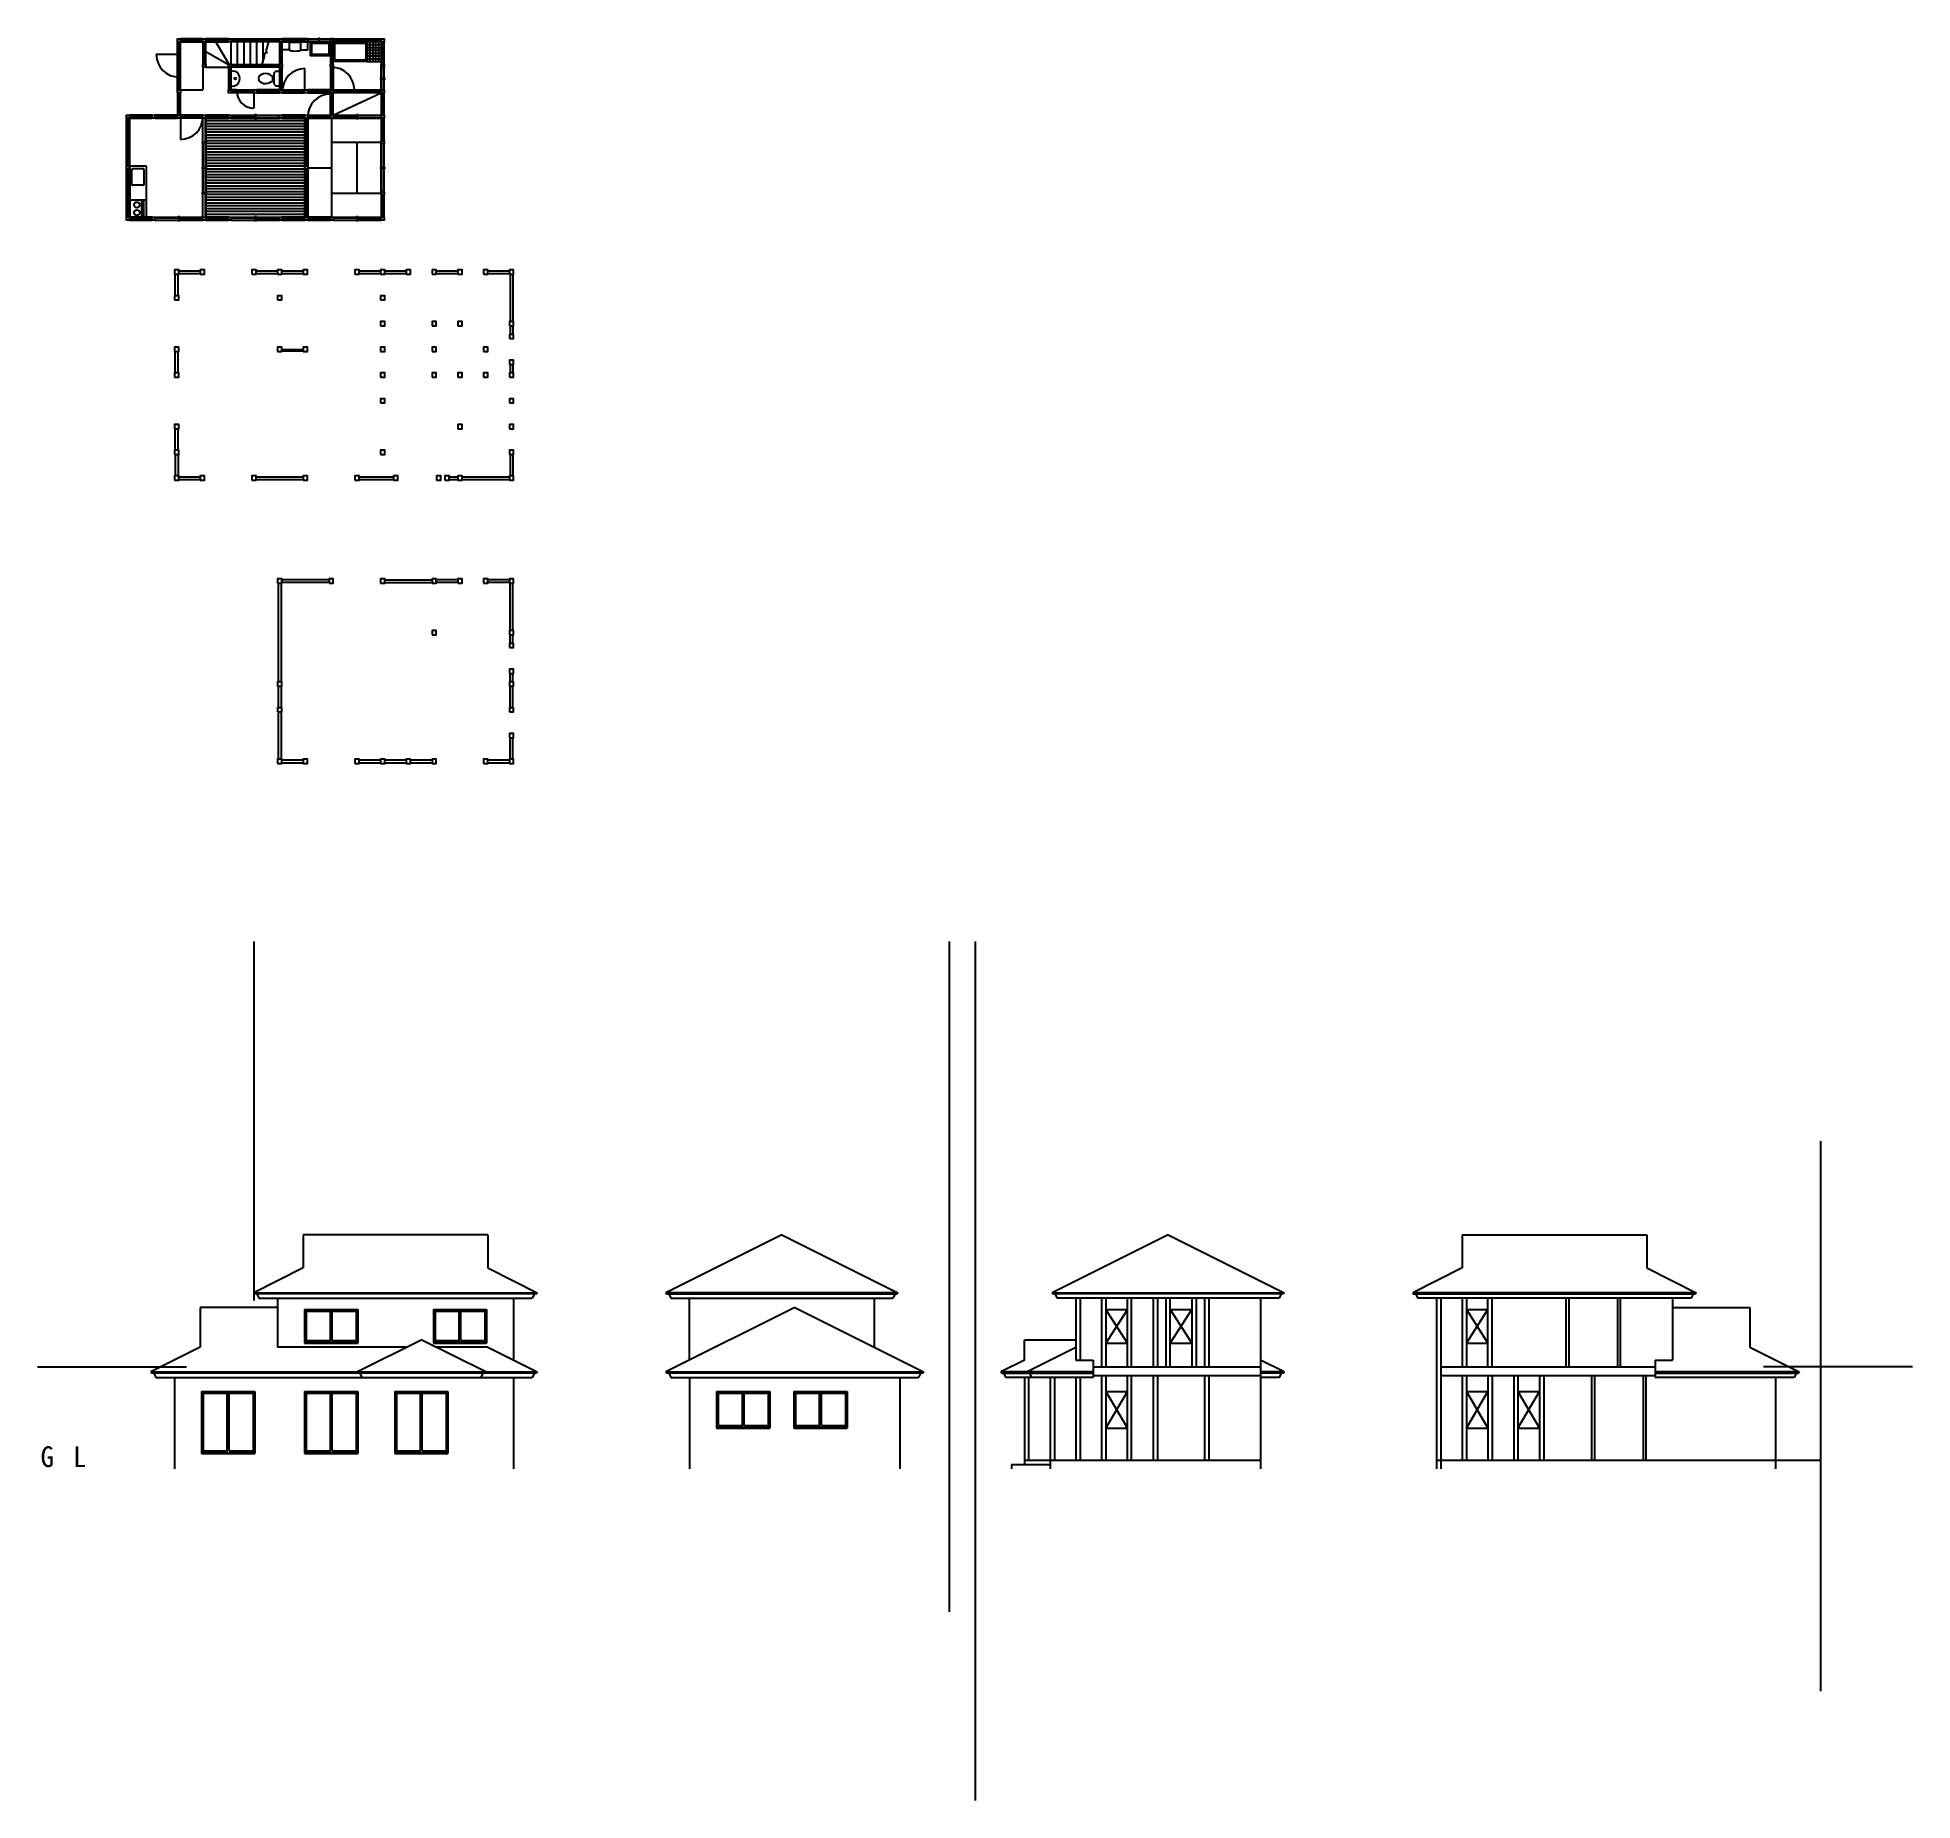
# Model space of a CAD drawing. Units: millimetres at full size, sheet at 1:100. Extents: x -17787 to 48469, y -51701 to 10600.
import ezdxf

# ---------------------------------------------------------------- set-up
doc = ezdxf.new("R2010")
doc.units = ezdxf.units.MM
doc.header["$LTSCALE"] = 100
for name, color, linetype in [('0-1_基準線', 7, 'Continuous'), ('0-2', 3, 'Continuous'), ('0-3_柱', 7, 'Continuous'), ('0-9_壁・窓', 4, 'Continuous'), ('0-A_屋根', 4, 'Continuous')]:
    doc.layers.add(name, color=color, linetype=linetype)
doc.styles.add('ＭＳ ゴシック', font='')
doc.styles.get('ＭＳ ゴシック').set_extended_font_data('MS Gothic')

msp = doc.modelspace()

# ---------------------------------------------------------------- texts
at = {"layer": '0-1_基準線', "color": 6, "insert": (-17678, -39930.4), "char_height": 733.1, "attachment_point": 7, "style": 'ＭＳ ゴシック'}
msp.add_mtext('\\T1.21;\\W0.95;G\\~L', dxfattribs=at)

# ---------------------------------------------------------------- linework, layer by layer
at = {"layer": '0-1_基準線', "color": 4}
for p, q in [((-12838.7, 10000), (-13588.7, 10000)), ((-12838.7, 8750), (-12838.7, 10450)), ((-12738.7, 8750), (-12738.7, 10450)), ((-11038.7, 9628.9), (-11838.7, 10090.7)), ((-11017.6, 9650), (-11479.5, 10450)), ((-10938.7, 9650), (-10938.7, 10450)), ((-10713.7, 9650), (-10713.7, 10450)), ((-10488.7, 9650), (-10488.7, 10450)), ((-10263.7, 9650), (-10263.7, 10450)), ((-10038.7, 9650), (-10038.7, 10450)), ((-9760.5, 9977.9), (-9853.6, 9650)), ((-9813.7, 9790.3), (-9813.7, 10450)), ((-9626.5, 10450), (-9719.6, 10122.2)), ((-8883.9, 10160), (-9138.7, 10160)), ((-8483.9, 10160), (-8483.9, 10440)), ((-8238.7, 10550), (-7438.7, 10550)), ((-8238.7, 10450), (-7438.7, 10450)), ((-8138.7, 10450), (-7438.7, 10450)), ((-7438.7, 10450), (-7438.7, 9950)), ((-7288.7, 10370), (-7288.7, 9830)), ((-7258.7, 10400), (-6218.7, 10400)), ((-6188.7, 10370), (-6188.7, 9830)), ((-6138.7, 10350), (-5638.7, 10350)), ((-6138.7, 10250), (-5638.7, 10250)), ((-6138.7, 10150), (-5638.7, 10150)), ((-6138.7, 10050), (-5638.7, 10050)), ((-6138.7, 9950), (-5638.7, 9950)), ((-6038.7, 10450), (-6038.7, 9750)), ((-5938.7, 10450), (-5938.7, 9750)), ((-5838.7, 10450), (-5838.7, 9750)), ((-5738.7, 10450), (-5738.7, 9750)), ((-11938.7, 9550), (-11938.7, 8750)), ((-11838.7, 9550), (-11038.7, 9550)), ((-9361.7, 9410), (-9238.7, 9410)), ((-9238.7, 9410), (-9238.7, 8890)), ((-8338.7, 8750), (-8338.7, 9500)), ((-7438.7, 9550), (-7438.7, 8750)), ((-7338.7, 9550), (-7338.7, 8750)), ((-6218.7, 9800), (-7258.7, 9800)), ((-6138.7, 9850), (-5638.7, 9850)), ((-6138.7, 9750), (-5638.7, 9750)), ((-5638.7, 8750), (-5638.7, 9550)), ((-5538.7, 8750), (-5538.7, 9550)), ((-12738.7, 8750), (-11938.7, 8750)), ((-10738.7, 8750), (-10138.7, 8750)), ((-10138.7, 8650), (-10738.7, 8650)), ((-10138.7, 8700), (-10138.7, 8100)), ((-9521.8, 9250), (-9478.7, 9250)), ((-9521.8, 9050), (-9478.7, 9050)), ((-9478.7, 9250), (-9478.7, 9050)), ((-9138.7, 8750), (-8338.7, 8750)), ((-9138.7, 8650), (-8338.7, 8650)), ((-7338.7, 8750), (-6588.7, 8750)), ((-7338.7, 7850), (-5638.7, 8650)), ((-7438.7, 7850), (-7438.7, 8600)), ((-11938.7, 7850), (-12738.7, 7850)), ((-11938.7, 7750), (-12738.7, 7750)), ((-12738.7, 7750), (-12738.7, 7000)), ((-11938.7, 4250), (-11938.7, 7750)), ((-11838.7, 7750), (-11838.7, 4250)), ((-8338.7, 7650), (-11838.7, 7650)), ((-8338.7, 7550), (-11838.7, 7550)), ((-8338.7, 7450), (-11838.7, 7450)), ((-8338.7, 7350), (-11838.7, 7350)), ((-10938.7, 7850), (-9238.7, 7850)), ((-10938.7, 7750), (-9238.7, 7750)), ((-8238.7, 7850), (-7438.7, 7850)), ((-8238.7, 7750), (-7438.7, 7750)), ((-7388.7, 4250), (-7388.7, 7750)), ((-7338.7, 7850), (-5638.7, 7850)), ((-7338.7, 7750), (-5638.7, 7750)), ((-8338.7, 7250), (-11838.7, 7250)), ((-8338.7, 7150), (-11838.7, 7150)), ((-8338.7, 7050), (-11838.7, 7050)), ((-8338.7, 6950), (-11838.7, 6950)), ((-8338.7, 6850), (-11838.7, 6850)), ((-8338.7, 6750), (-11838.7, 6750)), ((-8338.7, 6650), (-11838.7, 6650)), ((-7388.7, 6900), (-5638.7, 6900)), ((-6488.7, 5100), (-6488.7, 6900)), ((-5638.7, 5150), (-5638.7, 6850)), ((-5538.7, 5150), (-5538.7, 6850)), ((-13938.7, 6050), (-14538.7, 6050)), ((-14508.7, 4250), (-14508.7, 6050)), ((-13938.7, 4250), (-13938.7, 6050)), ((-8338.7, 6550), (-11838.7, 6550)), ((-8338.7, 6450), (-11838.7, 6450)), ((-8338.7, 6350), (-11838.7, 6350)), ((-8338.7, 6250), (-11838.7, 6250)), ((-8338.7, 6150), (-11838.7, 6150)), ((-8338.7, 6050), (-11838.7, 6050)), ((-8238.7, 6000), (-7388.7, 6000)), ((-14448.9, 5407.3), (-14448.9, 5928.9)), ((-14054.5, 5958.9), (-14418.9, 5958.9)), ((-14054.5, 5377.3), (-14418.9, 5377.3)), ((-14024.5, 5928.9), (-14024.5, 5407.3)), ((-8338.7, 5950), (-11838.7, 5950)), ((-8338.7, 5850), (-11838.7, 5850)), ((-8338.7, 5750), (-11838.7, 5750)), ((-8338.7, 5650), (-11838.7, 5650)), ((-8338.7, 5550), (-11838.7, 5550)), ((-8338.7, 5450), (-11838.7, 5450)), ((-8338.7, 5350), (-11838.7, 5350)), ((-13938.7, 4850), (-14508.7, 4850)), ((-14360.8, 4770.4), (-14318.4, 4728)), ((-14360.8, 4600.7), (-14318.4, 4643.1)), ((-14233.6, 4728), (-14191.1, 4770.4)), ((-14233.6, 4643.1), (-14191.1, 4600.7)), ((-14095.2, 4250), (-14095.2, 4850)), ((-14060.4, 4720), (-14060.4, 4654.1)), ((-14024.5, 4250), (-14024.5, 4850)), ((-8338.7, 5250), (-11838.7, 5250)), ((-8338.7, 5150), (-11838.7, 5150)), ((-8338.7, 5050), (-11838.7, 5050)), ((-8338.7, 4950), (-11838.7, 4950)), ((-8338.7, 4850), (-11838.7, 4850)), ((-8338.7, 4750), (-11838.7, 4750)), ((-8338.7, 4650), (-11838.7, 4650)), ((-7388.7, 5100), (-5638.7, 5100)), ((-14360.8, 4495.3), (-14318.4, 4452.9)), ((-14318.4, 4368), (-14360.8, 4325.6)), ((-14191.1, 4495.3), (-14233.6, 4452.9)), ((-14233.6, 4368), (-14191.1, 4325.6)), ((-14060.4, 4444.4), (-14060.4, 4384.4)), ((-13638.7, 4250), (-11938.7, 4250)), ((-13638.7, 4150), (-11938.7, 4150)), ((-8338.7, 4550), (-11838.7, 4550)), ((-8338.7, 4450), (-11838.7, 4450)), ((-8338.7, 4350), (-11838.7, 4350)), ((-10938.7, 4250), (-9238.7, 4250)), ((-10938.7, 4150), (-9238.7, 4150)), ((-7338.7, 4250), (-5638.7, 4250)), ((-7338.7, 4150), (-5638.7, 4150))]:
    msp.add_line(p, q, dxfattribs=at)
at = {"layer": '0-1_基準線'}
for p, q in [((-12838.7, 10550), (-12738.7, 10550)), ((-12738.7, 10550), (-12738.7, 10450)), ((-11938.7, 10550), (-12738.7, 10550)), ((-11938.7, 10525), (-12738.7, 10525)), ((-12738.7, 10475), (-11938.7, 10475)), ((-12738.7, 10450), (-11938.7, 10450)), ((-11938.7, 10450), (-11938.7, 9650)), ((-11838.7, 10450), (-11938.7, 10450)), ((-11913.7, 10450), (-11913.7, 9650)), ((-11863.7, 9650), (-11863.7, 10450)), ((-11038.7, 10550), (-11838.7, 10550)), ((-11038.7, 10525), (-11838.7, 10525)), ((-11838.7, 10475), (-11038.7, 10475)), ((-11838.7, 9650), (-11838.7, 10450)), ((-11838.7, 10450), (-11038.7, 10450)), ((-10938.7, 10550), (-9238.7, 10550)), ((-10938.7, 10525), (-9238.7, 10525)), ((-9238.7, 10475), (-10938.7, 10475)), ((-9238.7, 10450), (-10938.7, 10450)), ((-9795, 10039.6), (-9760.5, 9977.9)), ((-9238.7, 10450), (-9238.7, 9650)), ((-9213.7, 10450), (-9213.7, 9650)), ((-9163.7, 9650), (-9163.7, 10450)), ((-8338.7, 10550), (-9138.7, 10550)), ((-8338.7, 10525), (-9138.7, 10525)), ((-9138.7, 10475), (-8338.7, 10475)), ((-9138.7, 9650), (-9138.7, 10450)), ((-9138.7, 10450), (-8338.7, 10450)), ((-7838.7, 10600), (-7838.7, 10400)), ((-7438.7, 10450), (-7438.7, 9650)), ((-7413.7, 10450), (-7413.7, 9650)), ((-7363.7, 9650), (-7363.7, 10450)), ((-7338.7, 10550), (-5638.7, 10550)), ((-7338.7, 10525), (-5638.7, 10525)), ((-5638.7, 10475), (-7338.7, 10475)), ((-5638.7, 10450), (-7338.7, 10450)), ((-7338.7, 9650), (-7338.7, 10450)), ((-5638.7, 10450), (-5638.7, 9650)), ((-5613.7, 10450), (-5613.7, 9650)), ((-5563.7, 9650), (-5563.7, 10450)), ((-5538.7, 9650), (-5538.7, 10450)), ((-11038.7, 9550), (-11038.7, 8750)), ((-11013.7, 9550), (-11013.7, 8750)), ((-10963.7, 8750), (-10963.7, 9550)), ((-10938.7, 9650), (-9238.7, 9650)), ((-10938.7, 9625), (-9238.7, 9625)), ((-9238.7, 9575), (-10938.7, 9575)), ((-9238.7, 9550), (-10938.7, 9550)), ((-10938.7, 8750), (-10938.7, 9550)), ((-9238.7, 9550), (-9238.7, 8750)), ((-9213.7, 9550), (-9213.7, 8750)), ((-9163.7, 8750), (-9163.7, 9550)), ((-9138.7, 8750), (-9138.7, 9550)), ((-12838.7, 8750), (-12738.7, 8750)), ((-12838.7, 8650), (-12838.7, 7850)), ((-12813.7, 8650), (-12813.7, 7850)), ((-12763.7, 7850), (-12763.7, 8650)), ((-12738.7, 8750), (-12738.7, 8650)), ((-12738.7, 7850), (-12738.7, 8650)), ((-10768.7, 8725), (-10938.7, 8725)), ((-10768.7, 8675), (-10938.7, 8675)), ((-10768.7, 8650), (-10768.7, 8750)), ((-10738.7, 8650), (-10738.7, 8750)), ((-9238.7, 8750), (-10038.7, 8750)), ((-9238.7, 8725), (-10038.7, 8725)), ((-10038.7, 8675), (-9238.7, 8675)), ((-10038.7, 8650), (-9238.7, 8650)), ((-7438.7, 8750), (-8238.7, 8750)), ((-7438.7, 8725), (-8238.7, 8725)), ((-8238.7, 8675), (-7438.7, 8675)), ((-8238.7, 8650), (-7438.7, 8650)), ((-7438.7, 8650), (-7438.7, 7850)), ((-7413.7, 8650), (-7413.7, 7850)), ((-7363.7, 7850), (-7363.7, 8650)), ((-7338.7, 8750), (-5638.7, 8750)), ((-7338.7, 8725), (-5638.7, 8725)), ((-5638.7, 8675), (-7338.7, 8675)), ((-5638.7, 8650), (-7338.7, 8650)), ((-7338.7, 7850), (-7338.7, 8650)), ((-5688.7, 9150), (-5488.7, 9150)), ((-5638.7, 8650), (-5638.7, 7850)), ((-5613.7, 8650), (-5613.7, 7850)), ((-5563.7, 7850), (-5563.7, 8650)), ((-5538.7, 7850), (-5538.7, 8650)), ((-14638.7, 6050), (-14638.7, 7750)), ((-14613.7, 6050), (-14613.7, 7750)), ((-14563.7, 7750), (-14563.7, 6050)), ((-13738.7, 7850), (-14538.7, 7850)), ((-13738.7, 7825), (-14538.7, 7825)), ((-14538.7, 7775), (-13738.7, 7775)), ((-14538.7, 7750), (-13738.7, 7750)), ((-14538.7, 7750), (-14538.7, 6050)), ((-12838.7, 7850), (-13638.7, 7850)), ((-12838.7, 7825), (-13638.7, 7825)), ((-13638.7, 7775), (-12838.7, 7775)), ((-13638.7, 7750), (-12838.7, 7750)), ((-11038.7, 7850), (-11838.7, 7850)), ((-11038.7, 7825), (-11838.7, 7825)), ((-11838.7, 7775), (-11038.7, 7775)), ((-11838.7, 7750), (-11038.7, 7750)), ((-10088.7, 7900), (-10088.7, 7700)), ((-8338.7, 7850), (-9138.7, 7850)), ((-8338.7, 7825), (-9138.7, 7825)), ((-9138.7, 7775), (-8338.7, 7775)), ((-9138.7, 7750), (-8338.7, 7750)), ((-8338.7, 6050), (-8338.7, 7750)), ((-8313.7, 6050), (-8313.7, 7750)), ((-8263.7, 7750), (-8263.7, 6050)), ((-8238.7, 7750), (-8238.7, 6050)), ((-6488.7, 7900), (-6488.7, 7700)), ((-5638.7, 7750), (-5638.7, 6950)), ((-5613.7, 7750), (-5613.7, 6950)), ((-5563.7, 6950), (-5563.7, 7750)), ((-5538.7, 6950), (-5538.7, 7750)), ((-11988.7, 6900), (-11788.7, 6900)), ((-11988.7, 6000), (-11788.7, 6000)), ((-5688.7, 6000), (-5488.7, 6000)), ((-14638.7, 4250), (-14638.7, 5950)), ((-14613.7, 4250), (-14613.7, 5950)), ((-14563.7, 5950), (-14563.7, 4250)), ((-14538.7, 5950), (-14538.7, 4250)), ((-8338.7, 4250), (-8338.7, 5950)), ((-8313.7, 4250), (-8313.7, 5950)), ((-8263.7, 5950), (-8263.7, 4250)), ((-8238.7, 5950), (-8238.7, 4250)), ((-11988.7, 5100), (-11788.7, 5100)), ((-5638.7, 5050), (-5638.7, 4250)), ((-5613.7, 5050), (-5613.7, 4250)), ((-5563.7, 4250), (-5563.7, 5050)), ((-5538.7, 4250), (-5538.7, 5050)), ((-13738.7, 4250), (-14538.7, 4250)), ((-13738.7, 4225), (-14538.7, 4225)), ((-14538.7, 4175), (-13738.7, 4175)), ((-14538.7, 4150), (-13738.7, 4150)), ((-12788.7, 4300), (-12788.7, 4100)), ((-11038.7, 4250), (-11838.7, 4250)), ((-11038.7, 4225), (-11838.7, 4225)), ((-11838.7, 4175), (-11038.7, 4175)), ((-11838.7, 4150), (-11038.7, 4150)), ((-10088.7, 4300), (-10088.7, 4100)), ((-8338.7, 4250), (-9138.7, 4250)), ((-8338.7, 4225), (-9138.7, 4225)), ((-9138.7, 4175), (-8338.7, 4175)), ((-9138.7, 4150), (-8338.7, 4150)), ((-7438.7, 4250), (-8238.7, 4250)), ((-7438.7, 4225), (-8238.7, 4225)), ((-8238.7, 4175), (-7438.7, 4175)), ((-8238.7, 4150), (-7438.7, 4150)), ((-6488.7, 4300), (-6488.7, 4100))]:
    msp.add_line(p, q, dxfattribs=at)
at = {"layer": '0-1_基準線', "color": 2}
for p, q in [((-12788.7, 10050), (-12788.7, 10450)), ((-12788.7, 9200), (-12788.7, 10000)), ((-12788.7, 9200), (-12788.7, 10000)), ((-8238.7, 10525), (-7808.7, 10525)), ((-7868.7, 10475), (-7438.7, 10475)), ((-7388.7, 9550), (-7388.7, 8750)), ((-5563.7, 9120), (-5563.7, 9550)), ((-12788.7, 8750), (-12788.7, 9150)), ((-12788.7, 8750), (-12788.7, 9150)), ((-10138.7, 8700), (-10738.7, 8700)), ((-9138.7, 8700), (-8338.7, 8700)), ((-5613.7, 8750), (-5613.7, 9180)), ((-11938.7, 7800), (-12738.7, 7800)), ((-11863.7, 7750), (-11863.7, 6870)), ((-10938.7, 7825), (-10058.7, 7825)), ((-10118.7, 7775), (-9238.7, 7775)), ((-8238.7, 7800), (-7438.7, 7800)), ((-7338.7, 7825), (-6458.7, 7825)), ((-6518.7, 7775), (-5638.7, 7775)), ((-5563.7, 5970), (-5563.7, 6850)), ((-5613.7, 5150), (-5613.7, 6030)), ((-11863.7, 5130), (-11863.7, 4250)), ((-13638.7, 4225), (-12758.7, 4225)), ((-12818.7, 4175), (-11938.7, 4175)), ((-10938.7, 4225), (-10058.7, 4225)), ((-10118.7, 4175), (-9238.7, 4175)), ((-7338.7, 4225), (-6458.7, 4225)), ((-6518.7, 4175), (-5638.7, 4175))]:
    msp.add_line(p, q, dxfattribs=at)
at = {"layer": '0-1_基準線', "color": 3}
msp.add_line((-10938.7, 8897.6), (-10938.7, 9402.4), dxfattribs=at)
at = {"layer": '0-1_基準線'}
for points in [[(-12738.7, 10450), (-12838.7, 10450), (-12838.7, 10550)], [(-11938.7, 10450), (-11938.7, 10550), (-11838.7, 10550), (-11838.7, 10450)], [(-12738.7, 8650), (-12838.7, 8650), (-12838.7, 8750)], [(-10738.7, 8750), (-10768.7, 8750), (-10938.7, 8750)], [(-10738.7, 8650), (-10768.7, 8650), (-10938.7, 8650)]]:
    msp.add_lwpolyline(points, dxfattribs=at)
for points in [[(-12838.7, 10450), (-12838.7, 10550), (-12738.7, 10550), (-12738.7, 10450)], [(-12838.7, 10000), (-12738.7, 10000), (-12738.7, 10050), (-12838.7, 10050)], [(-11938.7, 10450), (-11938.7, 10550), (-11838.7, 10550), (-11838.7, 10450)], [(-11938.7, 10450), (-11938.7, 10550), (-11838.7, 10550), (-11838.7, 10450)], [(-11038.7, 10450), (-11038.7, 10550), (-10938.7, 10550), (-10938.7, 10450)], [(-11038.7, 10450), (-11038.7, 10550), (-10938.7, 10550), (-10938.7, 10450)], [(-9238.7, 10450), (-9238.7, 10550), (-9138.7, 10550), (-9138.7, 10450)], [(-9138.7, 10450), (-9238.7, 10450), (-9238.7, 10550), (-9138.7, 10550)], [(-9238.7, 10450), (-9238.7, 10550), (-9138.7, 10550), (-9138.7, 10450)], [(-8338.7, 10450), (-8338.7, 10550), (-8238.7, 10550), (-8238.7, 10450)], [(-8338.7, 10550), (-8338.7, 10450), (-8238.7, 10450), (-8238.7, 10550)], [(-7438.7, 10450), (-7438.7, 10550), (-7338.7, 10550), (-7338.7, 10450)], [(-7338.7, 10450), (-7438.7, 10450), (-7438.7, 10550), (-7338.7, 10550)], [(-7438.7, 10550), (-7438.7, 10450), (-7338.7, 10450), (-7338.7, 10550)], [(-5638.7, 10450), (-5638.7, 10550), (-5538.7, 10550), (-5538.7, 10450)], [(-5538.7, 10450), (-5638.7, 10450), (-5638.7, 10550), (-5538.7, 10550)], [(-11838.7, 9550), (-11938.7, 9550), (-11938.7, 9650), (-11838.7, 9650)], [(-11038.7, 9550), (-11038.7, 9650), (-10938.7, 9650), (-10938.7, 9550)], [(-10938.7, 9550), (-11038.7, 9550), (-11038.7, 9650), (-10938.7, 9650)], [(-9238.7, 9550), (-9238.7, 9650), (-9138.7, 9650), (-9138.7, 9550)], [(-9138.7, 9550), (-9238.7, 9550), (-9238.7, 9650), (-9138.7, 9650)], [(-9138.7, 9550), (-9238.7, 9550), (-9238.7, 9650), (-9138.7, 9650)], [(-7338.7, 9550), (-7438.7, 9550), (-7438.7, 9650), (-7338.7, 9650)], [(-7438.7, 9650), (-7338.7, 9650), (-7338.7, 9550), (-7438.7, 9550)], [(-5538.7, 9550), (-5638.7, 9550), (-5638.7, 9650), (-5538.7, 9650)], [(-5638.7, 9550), (-5538.7, 9550), (-5538.7, 9650), (-5638.7, 9650)], [(-12838.7, 9150), (-12738.7, 9150), (-12738.7, 9200), (-12838.7, 9200)], [(-12738.7, 8650), (-12838.7, 8650), (-12838.7, 8750), (-12738.7, 8750)], [(-10938.7, 8650), (-11038.7, 8650), (-11038.7, 8750), (-10938.7, 8750)], [(-10938.7, 8750), (-10938.7, 8650), (-11038.7, 8650), (-11038.7, 8750)], [(-10138.7, 8650), (-10138.7, 8750), (-10038.7, 8750), (-10038.7, 8650)], [(-10038.7, 8750), (-10038.7, 8650), (-10138.7, 8650), (-10138.7, 8750)], [(-9138.7, 8650), (-9238.7, 8650), (-9238.7, 8750), (-9138.7, 8750)], [(-9238.7, 8650), (-9238.7, 8750), (-9138.7, 8750), (-9138.7, 8650)], [(-9238.7, 8650), (-9238.7, 8750), (-9138.7, 8750), (-9138.7, 8650)], [(-8338.7, 8650), (-8338.7, 8750), (-8238.7, 8750), (-8238.7, 8650)], [(-8338.7, 8650), (-8338.7, 8750), (-8238.7, 8750), (-8238.7, 8650)], [(-7438.7, 8650), (-7438.7, 8750), (-7338.7, 8750), (-7338.7, 8650)], [(-7338.7, 8650), (-7438.7, 8650), (-7438.7, 8750), (-7338.7, 8750)], [(-7438.7, 8650), (-7438.7, 8750), (-7338.7, 8750), (-7338.7, 8650)], [(-7438.7, 8750), (-7338.7, 8750), (-7338.7, 8650), (-7438.7, 8650)], [(-5638.7, 8650), (-5638.7, 8750), (-5538.7, 8750), (-5538.7, 8650)], [(-5538.7, 8650), (-5638.7, 8650), (-5638.7, 8750), (-5538.7, 8750)], [(-5638.7, 8650), (-5538.7, 8650), (-5538.7, 8750), (-5638.7, 8750)], [(-14638.7, 7750), (-14638.7, 7850), (-14538.7, 7850), (-14538.7, 7750)], [(-14538.7, 7750), (-14638.7, 7750), (-14638.7, 7850), (-14538.7, 7850)], [(-13738.7, 7750), (-13738.7, 7850), (-13638.7, 7850), (-13638.7, 7750)], [(-13738.7, 7750), (-13738.7, 7850), (-13638.7, 7850), (-13638.7, 7750)], [(-12838.7, 7750), (-12838.7, 7850), (-12738.7, 7850), (-12738.7, 7750)], [(-12738.7, 7750), (-12838.7, 7750), (-12838.7, 7850), (-12738.7, 7850)], [(-12738.7, 7850), (-12738.7, 7750), (-12838.7, 7750), (-12838.7, 7850)], [(-11938.7, 7750), (-11938.7, 7850), (-11838.7, 7850), (-11838.7, 7750)], [(-11838.7, 7750), (-11938.7, 7750), (-11938.7, 7850), (-11838.7, 7850)], [(-11838.7, 7850), (-11838.7, 7750), (-11938.7, 7750), (-11938.7, 7850)], [(-11038.7, 7750), (-11038.7, 7850), (-10938.7, 7850), (-10938.7, 7750)], [(-11038.7, 7750), (-11038.7, 7850), (-10938.7, 7850), (-10938.7, 7750)], [(-9238.7, 7750), (-9238.7, 7850), (-9138.7, 7850), (-9138.7, 7750)], [(-9238.7, 7750), (-9238.7, 7850), (-9138.7, 7850), (-9138.7, 7750)], [(-8238.7, 7750), (-8338.7, 7750), (-8338.7, 7850), (-8238.7, 7850)], [(-8338.7, 7750), (-8338.7, 7850), (-8238.7, 7850), (-8238.7, 7750)], [(-8338.7, 7750), (-8338.7, 7850), (-8238.7, 7850), (-8238.7, 7750)], [(-7338.7, 7750), (-7438.7, 7750), (-7438.7, 7850), (-7338.7, 7850)], [(-7438.7, 7750), (-7438.7, 7850), (-7338.7, 7850), (-7338.7, 7750)], [(-7438.7, 7750), (-7438.7, 7850), (-7338.7, 7850), (-7338.7, 7750)], [(-5538.7, 7750), (-5638.7, 7750), (-5638.7, 7850), (-5538.7, 7850)], [(-5538.7, 7750), (-5638.7, 7750), (-5638.7, 7850), (-5538.7, 7850)], [(-5638.7, 7750), (-5638.7, 7850), (-5538.7, 7850), (-5538.7, 7750)], [(-5538.7, 6850), (-5638.7, 6850), (-5638.7, 6950), (-5538.7, 6950)], [(-5538.7, 6850), (-5638.7, 6850), (-5638.7, 6950), (-5538.7, 6950)], [(-14538.7, 5950), (-14638.7, 5950), (-14638.7, 6050), (-14538.7, 6050)], [(-14538.7, 5950), (-14638.7, 5950), (-14638.7, 6050), (-14538.7, 6050)], [(-8238.7, 5950), (-8338.7, 5950), (-8338.7, 6050), (-8238.7, 6050)], [(-8238.7, 5950), (-8338.7, 5950), (-8338.7, 6050), (-8238.7, 6050)], [(-5538.7, 5050), (-5638.7, 5050), (-5638.7, 5150), (-5538.7, 5150)], [(-5538.7, 5050), (-5638.7, 5050), (-5638.7, 5150), (-5538.7, 5150)], [(-14638.7, 4150), (-14638.7, 4250), (-14538.7, 4250), (-14538.7, 4150)], [(-14538.7, 4150), (-14638.7, 4150), (-14638.7, 4250), (-14538.7, 4250)], [(-13738.7, 4150), (-13738.7, 4250), (-13638.7, 4250), (-13638.7, 4150)], [(-13738.7, 4150), (-13738.7, 4250), (-13638.7, 4250), (-13638.7, 4150)], [(-11938.7, 4150), (-11938.7, 4250), (-11838.7, 4250), (-11838.7, 4150)], [(-11938.7, 4150), (-11938.7, 4250), (-11838.7, 4250), (-11838.7, 4150)], [(-11838.7, 4150), (-11938.7, 4150), (-11938.7, 4250), (-11838.7, 4250)], [(-11038.7, 4150), (-11038.7, 4250), (-10938.7, 4250), (-10938.7, 4150)], [(-11038.7, 4150), (-11038.7, 4250), (-10938.7, 4250), (-10938.7, 4150)], [(-9238.7, 4150), (-9238.7, 4250), (-9138.7, 4250), (-9138.7, 4150)], [(-9238.7, 4150), (-9238.7, 4250), (-9138.7, 4250), (-9138.7, 4150)], [(-8238.7, 4150), (-8338.7, 4150), (-8338.7, 4250), (-8238.7, 4250)], [(-8338.7, 4150), (-8338.7, 4250), (-8238.7, 4250), (-8238.7, 4150)], [(-8338.7, 4150), (-8338.7, 4250), (-8238.7, 4250), (-8238.7, 4150)], [(-7438.7, 4150), (-7438.7, 4250), (-7338.7, 4250), (-7338.7, 4150)], [(-7438.7, 4150), (-7438.7, 4250), (-7338.7, 4250), (-7338.7, 4150)], [(-5538.7, 4150), (-5638.7, 4150), (-5638.7, 4250), (-5538.7, 4250)], [(-5638.7, 4150), (-5638.7, 4250), (-5538.7, 4250), (-5538.7, 4150)]]:
    msp.add_lwpolyline(points, close=True, dxfattribs=at)
at = {"layer": '0-1_基準線', "color": 4}
for points in [[(-9719.6, 10122.2), (-9685.1, 10060.4), (-9795, 10039.6)], [(-8883.9, 10160), (-8883.9, 10440), (-8483.9, 10440)], [(-8483.9, 10160), (-8236.5, 10160), (-8236.5, 10450)], [(-7438.7, 9950), (-8138.7, 9950), (-8138.7, 10450)], [(-9361.7, 9410), (-9431.7, 9340), (-9431.7, 8960)], [(-9431.7, 8960), (-9361.7, 8890), (-9238.7, 8890)], [(-13938.7, 4250), (-14538.7, 4250), (-14538.7, 6050)]]:
    msp.add_lwpolyline(points, dxfattribs=at)
for points in [[(-8088.7, 10400), (-7488.7, 10400), (-7488.7, 10000), (-8088.7, 10000)], [(-7338.7, 9750), (-7338.7, 10450), (-6138.7, 10450), (-6138.7, 9750)]]:
    msp.add_lwpolyline(points, close=True, dxfattribs=at)
at = {"layer": '0-1_基準線', "color": 2}
msp.add_lwpolyline([(-11913.7, 5070), (-11913.7, 6000), (-11913.7, 6930)], dxfattribs=at)
at = {"layer": '0-1_基準線', "color": 3}
msp.add_circle((-10798.7, 9150), 30, dxfattribs=at)
at = {"layer": '0-1_基準線', "color": 4}
for centre in [(-14276, 4685.6), (-14276, 4410.5)]:
    msp.add_circle(centre, 100, dxfattribs=at)
for centre, radius, start, end in [((-12788.7, 10000), 800, 180, 270), ((-7258.7, 10370), 30, 90, 180), ((-6218.7, 10370), 30, 0, 90), ((-8338.7, 8700), 800, 90, 180), ((-7388.7, 8750), 800, 0, 90), ((-7258.7, 9830), 30, 180, 270), ((-6218.7, 9830), 30, 270, 0), ((-10138.7, 8700), 600, 180, 270), ((-7438.7, 7800), 800, 90, 180), ((-12738.7, 7800), 800, 270, 0), ((-14418.9, 5928.9), 30, 90, 180), ((-14418.9, 5407.3), 30, 180, 270), ((-14054.5, 5928.9), 30, 0, 90), ((-14054.5, 5407.3), 30, 270, 0)]:
    msp.add_arc(centre, radius, start, end, dxfattribs=at)
for centre, major_axis, ratio, start_param, end_param in [((-8683.9, 10160), (200, 0), 0.2, 3.1415927, 6.2831853), ((-9728.7, 9150), (250, 0), 0.712, 0.5959795, 5.6872058)]:
    msp.add_ellipse(centre, major_axis=major_axis, ratio=ratio, start_param=start_param, end_param=end_param, dxfattribs=at)
at = {"layer": '0-1_基準線', "color": 3}
msp.add_ellipse((-10868.7, 9150), major_axis=(0, 265), ratio=0.8679, start_param=2.83234, end_param=6.5924393, dxfattribs=at)
at = {"layer": '0-2'}
for p, q in [((-12918.7, 1475), (-12918.7, 2235)), ((-12818.7, 1475), (-12818.7, 2235)), ((-12793.7, 2360), (-12033.7, 2360)), ((-12793.7, 2260), (-12033.7, 2260)), ((-10063.7, 2360), (-9303.7, 2360)), ((-10063.7, 2260), (-9303.7, 2260)), ((-9148.5, 2360), (-8393.7, 2360)), ((-9148.5, 2260), (-8393.7, 2260)), ((-6423.7, 2360), (-5663.7, 2360)), ((-6423.7, 2260), (-5663.7, 2260)), ((-5513.7, 2360), (-4753.7, 2360)), ((-5513.7, 2260), (-4753.7, 2260)), ((-3693.7, 2360), (-2933.7, 2360)), ((-3693.7, 2260), (-2933.7, 2260)), ((-1873.7, 2360), (-1113.7, 2360)), ((-1873.7, 2260), (-1113.7, 2260)), ((-1088.7, 2235), (-1088.7, 565)), ((-988.7, 2235), (-988.7, 565)), ((-1088.7, 415), (-1088.7, 110)), ((-988.7, 415), (-988.7, 110)), ((-12918.7, -1255), (-12918.7, -495)), ((-12818.7, -1255), (-12818.7, -495)), ((-9153.7, -420), (-8393.7, -420)), ((-9153.7, -470), (-8393.7, -470)), ((-1088.7, -950), (-1088.7, -1255)), ((-988.7, -950), (-988.7, -1255)), ((-12918.7, -3985), (-12918.7, -3225)), ((-12818.7, -3985), (-12818.7, -3225)), ((-12918.7, -4135), (-12918.7, -4895)), ((-12818.7, -4135), (-12818.7, -4895)), ((-1088.7, -4135), (-1088.7, -4895)), ((-988.7, -4135), (-988.7, -4895)), ((-12793.7, -4920), (-12033.7, -4920)), ((-12793.7, -5020), (-12033.7, -5020)), ((-10063.7, -4920), (-8393.7, -4920)), ((-10063.7, -5020), (-8393.7, -5020)), ((-6423.7, -4920), (-5208.7, -4920)), ((-6423.7, -5020), (-5208.7, -5020)), ((-3238.7, -4920), (-2933.7, -4920)), ((-3238.7, -5020), (-2933.7, -5020)), ((-2783.7, -4920), (-1113.7, -4920)), ((-2783.7, -5020), (-1113.7, -5020)), ((-7483.7, -8560), (-9153.7, -8560)), ((-5513.7, -8560), (-3843.7, -8560)), ((-2933.7, -8560), (-3693.7, -8560)), ((-1113.7, -8560), (-1873.7, -8560)), ((-9278.7, -8685), (-9278.7, -12175)), ((-9178.7, -8685), (-9178.7, -12175)), ((-7483.7, -8660), (-9153.7, -8660)), ((-5513.7, -8660), (-3843.7, -8660)), ((-2933.7, -8660), (-3693.7, -8660)), ((-1113.7, -8660), (-1873.7, -8660)), ((-1088.7, -10355), (-1088.7, -8685)), ((-988.7, -10355), (-988.7, -8685)), ((-1088.7, -10810), (-1088.7, -10500)), ((-988.7, -10810), (-988.7, -10500)), ((-1088.7, -12175), (-1088.7, -11870)), ((-988.7, -12175), (-988.7, -11870)), ((-9278.7, -12325), (-9278.7, -13085)), ((-9178.7, -12325), (-9178.7, -13085)), ((-1088.7, -13085), (-1088.7, -12325)), ((-988.7, -13085), (-988.7, -12325)), ((-9278.7, -13235), (-9278.7, -14905)), ((-9178.7, -13235), (-9178.7, -14905)), ((-1088.7, -14905), (-1088.7, -14145)), ((-988.7, -14905), (-988.7, -14145)), ((-9153.7, -14930), (-8393.7, -14930)), ((-9153.7, -15030), (-8393.7, -15030)), ((-6423.7, -14930), (-5663.7, -14930)), ((-6423.7, -15030), (-5663.7, -15030)), ((-5513.7, -14930), (-4753.7, -14930)), ((-5513.7, -15030), (-4753.7, -15030)), ((-4603.7, -14930), (-3843.7, -14930)), ((-4603.7, -15030), (-3843.7, -15030)), ((-1873.7, -14930), (-1113.7, -14930)), ((-1873.7, -15030), (-1113.7, -15030))]:
    msp.add_line(p, q, dxfattribs=at)
at = {"layer": '0-3_柱'}
for points in [[(-12943.7, 2235), (-12793.7, 2235), (-12793.7, 2385), (-12943.7, 2385)], [(-12033.7, 2235), (-11883.7, 2235), (-11883.7, 2385), (-12033.7, 2385)], [(-10213.7, 2235), (-10063.7, 2235), (-10063.7, 2385), (-10213.7, 2385)], [(-9303.7, 2235), (-9153.7, 2235), (-9153.7, 2385), (-9303.7, 2385)], [(-8393.7, 2235), (-8243.7, 2235), (-8243.7, 2385), (-8393.7, 2385)], [(-6573.7, 2235), (-6423.7, 2235), (-6423.7, 2385), (-6573.7, 2385)], [(-5663.7, 2235), (-5513.7, 2235), (-5513.7, 2385), (-5663.7, 2385)], [(-4753.7, 2235), (-4603.7, 2235), (-4603.7, 2385), (-4753.7, 2385)], [(-3843.7, 2235), (-3693.7, 2235), (-3693.7, 2385), (-3843.7, 2385)], [(-2933.7, 2235), (-2783.7, 2235), (-2783.7, 2385), (-2933.7, 2385)], [(-2023.7, 2235), (-1873.7, 2235), (-1873.7, 2385), (-2023.7, 2385)], [(-1113.7, 2235), (-963.7, 2235), (-963.7, 2385), (-1113.7, 2385)], [(-12943.7, 1325), (-12793.7, 1325), (-12793.7, 1475), (-12943.7, 1475)], [(-9303.7, 1325), (-9153.7, 1325), (-9153.7, 1475), (-9303.7, 1475)], [(-5663.7, 1325), (-5513.7, 1325), (-5513.7, 1475), (-5663.7, 1475)], [(-5663.7, 415), (-5513.7, 415), (-5513.7, 565), (-5663.7, 565)], [(-3843.7, 415), (-3693.7, 415), (-3693.7, 565), (-3843.7, 565)], [(-2933.7, 415), (-2783.7, 415), (-2783.7, 565), (-2933.7, 565)], [(-1113.7, 415), (-963.7, 415), (-963.7, 565), (-1113.7, 565)], [(-1113.7, -40), (-963.7, -40), (-963.7, 110), (-1113.7, 110)], [(-12943.7, -495), (-12793.7, -495), (-12793.7, -345), (-12943.7, -345)], [(-9303.7, -495), (-9153.7, -495), (-9153.7, -345), (-9303.7, -345)], [(-8393.7, -495), (-8243.7, -495), (-8243.7, -345), (-8393.7, -345)], [(-5663.7, -495), (-5513.7, -495), (-5513.7, -345), (-5663.7, -345)], [(-3843.7, -495), (-3693.7, -495), (-3693.7, -345), (-3843.7, -345)], [(-2023.7, -495), (-1873.7, -495), (-1873.7, -345), (-2023.7, -345)], [(-12943.7, -1405), (-12793.7, -1405), (-12793.7, -1255), (-12943.7, -1255)], [(-5663.7, -1405), (-5513.7, -1405), (-5513.7, -1255), (-5663.7, -1255)], [(-3843.7, -1405), (-3693.7, -1405), (-3693.7, -1255), (-3843.7, -1255)], [(-2933.7, -1405), (-2783.7, -1405), (-2783.7, -1255), (-2933.7, -1255)], [(-2023.7, -1405), (-1873.7, -1405), (-1873.7, -1255), (-2023.7, -1255)], [(-1113.7, -950), (-963.7, -950), (-963.7, -800), (-1113.7, -800)], [(-1113.7, -1405), (-963.7, -1405), (-963.7, -1255), (-1113.7, -1255)], [(-5663.7, -2315), (-5513.7, -2315), (-5513.7, -2165), (-5663.7, -2165)], [(-1113.7, -2315), (-963.7, -2315), (-963.7, -2165), (-1113.7, -2165)], [(-12943.7, -3225), (-12793.7, -3225), (-12793.7, -3075), (-12943.7, -3075)], [(-2933.7, -3225), (-2783.7, -3225), (-2783.7, -3075), (-2933.7, -3075)], [(-1113.7, -3225), (-963.7, -3225), (-963.7, -3075), (-1113.7, -3075)], [(-12943.7, -4135), (-12793.7, -4135), (-12793.7, -3985), (-12943.7, -3985)], [(-5663.7, -4135), (-5513.7, -4135), (-5513.7, -3985), (-5663.7, -3985)], [(-1113.7, -4135), (-963.7, -4135), (-963.7, -3985), (-1113.7, -3985)], [(-12943.7, -5045), (-12793.7, -5045), (-12793.7, -4895), (-12943.7, -4895)], [(-12033.7, -5045), (-11883.7, -5045), (-11883.7, -4895), (-12033.7, -4895)], [(-10213.7, -5045), (-10063.7, -5045), (-10063.7, -4895), (-10213.7, -4895)], [(-8393.7, -5045), (-8243.7, -5045), (-8243.7, -4895), (-8393.7, -4895)], [(-6573.7, -5045), (-6423.7, -5045), (-6423.7, -4895), (-6573.7, -4895)], [(-5208.7, -5045), (-5058.7, -5045), (-5058.7, -4895), (-5208.7, -4895)], [(-3684.3, -5045), (-3534.3, -5045), (-3534.3, -4895), (-3684.3, -4895)], [(-3388.7, -5045), (-3238.7, -5045), (-3238.7, -4895), (-3388.7, -4895)], [(-2933.7, -5045), (-2783.7, -5045), (-2783.7, -4895), (-2933.7, -4895)], [(-1113.7, -5045), (-963.7, -5045), (-963.7, -4895), (-1113.7, -4895)], [(-9303.7, -8685), (-9153.7, -8685), (-9153.7, -8535), (-9303.7, -8535)], [(-7483.7, -8685), (-7333.7, -8685), (-7333.7, -8535), (-7483.7, -8535)], [(-5663.7, -8685), (-5513.7, -8685), (-5513.7, -8535), (-5663.7, -8535)], [(-3843.7, -8685), (-3693.7, -8685), (-3693.7, -8535), (-3843.7, -8535)], [(-2933.7, -8685), (-2783.7, -8685), (-2783.7, -8535), (-2933.7, -8535)], [(-2023.7, -8685), (-1873.7, -8685), (-1873.7, -8535), (-2023.7, -8535)], [(-1113.7, -8685), (-963.7, -8685), (-963.7, -8535), (-1113.7, -8535)], [(-3843.7, -10505), (-3693.7, -10505), (-3693.7, -10355), (-3843.7, -10355)], [(-1113.7, -10505), (-963.7, -10505), (-963.7, -10355), (-1113.7, -10355)], [(-1113.7, -10960), (-963.7, -10960), (-963.7, -10810), (-1113.7, -10810)], [(-1113.7, -11870), (-963.7, -11870), (-963.7, -11720), (-1113.7, -11720)], [(-9303.7, -12325), (-9153.7, -12325), (-9153.7, -12175), (-9303.7, -12175)], [(-1113.7, -12325), (-963.7, -12325), (-963.7, -12175), (-1113.7, -12175)], [(-9303.7, -13235), (-9153.7, -13235), (-9153.7, -13085), (-9303.7, -13085)], [(-1113.7, -13235), (-963.7, -13235), (-963.7, -13085), (-1113.7, -13085)], [(-1113.7, -14145), (-963.7, -14145), (-963.7, -13995), (-1113.7, -13995)], [(-9303.7, -15055), (-9153.7, -15055), (-9153.7, -14905), (-9303.7, -14905)], [(-8393.7, -15055), (-8243.7, -15055), (-8243.7, -14905), (-8393.7, -14905)], [(-6573.7, -15055), (-6423.7, -15055), (-6423.7, -14905), (-6573.7, -14905)], [(-5663.7, -15055), (-5513.7, -15055), (-5513.7, -14905), (-5663.7, -14905)], [(-4753.7, -15055), (-4603.7, -15055), (-4603.7, -14905), (-4753.7, -14905)], [(-3843.7, -15055), (-3693.7, -15055), (-3693.7, -14905), (-3843.7, -14905)], [(-2023.7, -15055), (-1873.7, -15055), (-1873.7, -14905), (-2023.7, -14905)], [(-1113.7, -15055), (-963.7, -15055), (-963.7, -14905), (-1113.7, -14905)]]:
    msp.add_lwpolyline(points, close=True, dxfattribs=at)
at = {"layer": '0-9_壁・窓'}
for p, q in [((15341.3, -21350), (15341.3, -51701.4)), ((45217.5, -28397.5), (45217.5, -47835)), ((-8348.7, -34350.1), (-6468.7, -34350.1)), ((-8348.7, -34350.1), (-8348.7, -35540.1)), ((-8318.7, -34350.1), (-8318.7, -35540.1)), ((-8318.7, -34380.1), (-6498.7, -34380.1)), ((-8318.7, -34380.1), (-6498.7, -34380.1)), ((-8288.7, -34410.1), (-7438.7, -34410.1)), ((-8288.7, -34410.1), (-8288.7, -35450.1)), ((-7438.7, -35510.1), (-7438.7, -34380.1)), ((-7378.7, -34410.1), (-6528.7, -34410.1)), ((-7378.7, -35450.1), (-7378.7, -34410.1)), ((-6528.7, -34410.1), (-6528.7, -35450.1)), ((-6498.7, -34350.1), (-6498.7, -35540.1)), ((-6468.7, -34350.1), (-6468.7, -35540.1)), ((-3798.7, -34350.1), (-1918.7, -34350.1)), ((-3798.7, -34350.1), (-3798.7, -35540.1)), ((-3768.7, -34350.1), (-3768.7, -35540.1)), ((-3768.7, -34380.1), (-1948.7, -34380.1)), ((-3768.7, -34380.1), (-1948.7, -34380.1)), ((-3738.7, -34410.1), (-2888.7, -34410.1)), ((-3738.7, -34410.1), (-3738.7, -35450.1)), ((-2888.7, -35510.1), (-2888.7, -34380.1)), ((-2828.7, -34410.1), (-1978.7, -34410.1)), ((-2828.7, -35450.1), (-2828.7, -34410.1)), ((-1978.7, -34410.1), (-1978.7, -35450.1)), ((-1948.7, -34350.1), (-1948.7, -35540.1)), ((-1918.7, -34350.1), (-1918.7, -35540.1)), ((19966.3, -34350.1), (20726.3, -34350.1)), ((20726.3, -34350.1), (19966.3, -35540.1)), ((20726.3, -35540.1), (19966.3, -34350.1)), ((22241.3, -34350.1), (23001.3, -34350.1)), ((22241.3, -35540.1), (23001.3, -34350.1)), ((22241.3, -34350.1), (23001.3, -35540.1)), ((32706.3, -34350.1), (33466.3, -35540.1)), ((32706.3, -35540.1), (33466.3, -34350.1)), ((32706.3, -34350.1), (33466.3, -34350.1)), ((-8348.7, -35540.1), (-6468.7, -35540.1)), ((-8318.7, -35510.1), (-6498.7, -35510.1)), ((-8288.7, -35450.1), (-7438.7, -35450.1)), ((-7378.7, -35450.1), (-6528.7, -35450.1)), ((-3798.7, -35540.1), (-1918.7, -35540.1)), ((-3768.7, -35510.1), (-1948.7, -35510.1)), ((-3738.7, -35450.1), (-2888.7, -35450.1)), ((-2828.7, -35450.1), (-1978.7, -35450.1)), ((17161.3, -36555.6), (18906.3, -35683.1)), ((19966.3, -35540.1), (20726.3, -35540.1)), ((22241.3, -35540.1), (23001.3, -35540.1)), ((32706.3, -35540.1), (33466.3, -35540.1)), ((-11988.7, -37250.1), (-11988.7, -39440.1)), ((-11988.7, -37250.1), (-10108.7, -37250.1)), ((-11958.7, -37250.1), (-11958.7, -39440.1)), ((-11958.7, -37280.1), (-10138.7, -37280.1)), ((-11958.7, -37280.1), (-10138.7, -37280.1)), ((-11928.7, -37310.1), (-11928.7, -39350.1)), ((-11928.7, -37310.1), (-11078.7, -37310.1)), ((-11078.7, -39410.1), (-11078.7, -37280.1)), ((-11018.7, -37310.1), (-10168.7, -37310.1)), ((-11018.7, -39350.1), (-11018.7, -37310.1)), ((-10168.7, -37310.1), (-10168.7, -39350.1)), ((-10138.7, -37250.1), (-10138.7, -39440.1)), ((-10108.7, -37250.1), (-10108.7, -39440.1)), ((-8348.7, -37250.1), (-8348.7, -39440.1)), ((-8348.7, -37250.1), (-6468.7, -37250.1)), ((-8318.7, -37250.1), (-8318.7, -39440.1)), ((-8318.7, -37280.1), (-6498.7, -37280.1)), ((-8318.7, -37280.1), (-6498.7, -37280.1)), ((-8288.7, -37310.1), (-8288.7, -39350.1)), ((-8288.7, -37310.1), (-7438.7, -37310.1)), ((-7438.7, -39410.1), (-7438.7, -37280.1)), ((-7378.7, -37310.1), (-6528.7, -37310.1)), ((-7378.7, -39350.1), (-7378.7, -37310.1)), ((-6528.7, -37310.1), (-6528.7, -39350.1)), ((-6498.7, -37250.1), (-6498.7, -39440.1)), ((-6468.7, -37250.1), (-6468.7, -39440.1)), ((-5163.7, -37250.1), (-5163.7, -39440.1)), ((-5163.7, -37250.1), (-3283.7, -37250.1)), ((-5133.7, -37250.1), (-5133.7, -39440.1)), ((-5133.7, -37280.1), (-3313.7, -37280.1)), ((-5133.7, -37280.1), (-3313.7, -37280.1)), ((-5103.7, -37310.1), (-5103.7, -39350.1)), ((-5103.7, -37310.1), (-4253.7, -37310.1)), ((-4253.7, -39410.1), (-4253.7, -37280.1)), ((-4193.7, -37310.1), (-3343.7, -37310.1)), ((-4193.7, -39350.1), (-4193.7, -37310.1)), ((-3343.7, -37310.1), (-3343.7, -39350.1)), ((-3313.7, -37250.1), (-3313.7, -39440.1)), ((-3283.7, -37250.1), (-3283.7, -39440.1)), ((6211.3, -37250.1), (8091.3, -37250.1)), ((6211.3, -37250.1), (6211.3, -38540.1)), ((6241.3, -37250.1), (6241.3, -38540.1)), ((6241.3, -37280.1), (8061.3, -37280.1)), ((6241.3, -37280.1), (8061.3, -37280.1)), ((6271.3, -37310.1), (7121.3, -37310.1)), ((6271.3, -37310.1), (6271.3, -38450.1)), ((7121.3, -38510.1), (7121.3, -37280.1)), ((7181.3, -37310.1), (8031.3, -37310.1)), ((7181.3, -38450.1), (7181.3, -37310.1)), ((8031.3, -37310.1), (8031.3, -38450.1)), ((8061.3, -37250.1), (8061.3, -38540.1)), ((8091.3, -37250.1), (8091.3, -38540.1)), ((8941.3, -37250.1), (10821.3, -37250.1)), ((8941.3, -37250.1), (8941.3, -38540.1)), ((8971.3, -37250.1), (8971.3, -38540.1)), ((8971.3, -37280.1), (10791.3, -37280.1)), ((8971.3, -37280.1), (10791.3, -37280.1)), ((9001.3, -37310.1), (9851.3, -37310.1)), ((9001.3, -37310.1), (9001.3, -38450.1)), ((9851.3, -38510.1), (9851.3, -37280.1)), ((9911.3, -37310.1), (10761.3, -37310.1)), ((9911.3, -38450.1), (9911.3, -37310.1)), ((10761.3, -37310.1), (10761.3, -38450.1)), ((10791.3, -37250.1), (10791.3, -38540.1)), ((10821.3, -37250.1), (10821.3, -38540.1)), ((19966.3, -37250.1), (20726.3, -37250.1)), ((19966.3, -37250.1), (20726.3, -38540.1)), ((19966.3, -38540.1), (20726.3, -37250.1)), ((32706.3, -37250.1), (33466.3, -37250.1)), ((32706.3, -37250.1), (33466.3, -38540.1)), ((32706.3, -38540.1), (33466.3, -37250.1)), ((34526.3, -37250.1), (35286.3, -37250.1)), ((34526.3, -37250.1), (35286.3, -38540.1)), ((34526.3, -38540.1), (35286.3, -37250.1)), ((6211.3, -38540.1), (8091.3, -38540.1)), ((6241.3, -38510.1), (8061.3, -38510.1)), ((6271.3, -38450.1), (7121.3, -38450.1)), ((7181.3, -38450.1), (8031.3, -38450.1)), ((8941.3, -38540.1), (10821.3, -38540.1)), ((8971.3, -38510.1), (10791.3, -38510.1)), ((9001.3, -38450.1), (9851.3, -38450.1)), ((9911.3, -38450.1), (10761.3, -38450.1)), ((19966.3, -38540.1), (20726.3, -38540.1)), ((32706.3, -38540.1), (33466.3, -38540.1)), ((34526.3, -38540.1), (35286.3, -38540.1)), ((-11988.7, -39440.1), (-10108.7, -39440.1)), ((-11958.7, -39410.1), (-10138.7, -39410.1)), ((-11928.7, -39350.1), (-11078.7, -39350.1)), ((-11018.7, -39350.1), (-10168.7, -39350.1)), ((-8348.7, -39440.1), (-6468.7, -39440.1)), ((-8318.7, -39410.1), (-6498.7, -39410.1)), ((-8288.7, -39350.1), (-7438.7, -39350.1)), ((-7378.7, -39350.1), (-6528.7, -39350.1)), ((-5163.7, -39440.1), (-3283.7, -39440.1)), ((-5133.7, -39410.1), (-3313.7, -39410.1)), ((-5103.7, -39350.1), (-4253.7, -39350.1)), ((-4193.7, -39350.1), (-3343.7, -39350.1))]:
    msp.add_line(p, q, dxfattribs=at)
at = {"layer": '0-9_壁・窓', "color": 7}
for p, q in [((-9303.7, -33947.9), (-9303.7, -35683.1)), ((-963.7, -33947.9), (-963.7, -36138.1)), ((5256.3, -36138.1), (5256.3, -33947.9)), ((11776.3, -33947.9), (11776.3, -35683.1)), ((18906.3, -33947.9), (18906.3, -36138.1)), ((19056.3, -33947.9), (19056.3, -36138.1)), ((19816.3, -33947.9), (19816.3, -36380.1)), ((19966.3, -33947.9), (19966.3, -36380.1)), ((20726.3, -36380.1), (20726.3, -33947.9)), ((20876.3, -36380.1), (20876.3, -33947.9)), ((21636.3, -33947.9), (21636.3, -36380.1)), ((21786.3, -33947.9), (21786.3, -36380.1)), ((22091.3, -36380.1), (22091.3, -33947.9)), ((22241.3, -36380.1), (22241.3, -33947.9)), ((23001.3, -33947.9), (23001.3, -36380.1)), ((23151.3, -33947.9), (23151.3, -36380.1)), ((23456.3, -33947.9), (23456.3, -36380.1)), ((23606.3, -33947.9), (23606.3, -36380.1)), ((25426.3, -33947.9), (25426.3, -39980.1)), ((31646.3, -33947.9), (31646.3, -39980.1)), ((31796.3, -33947.9), (31796.3, -39980.1)), ((32556.3, -33947.9), (32556.3, -36380.1)), ((32706.3, -33947.9), (32706.3, -36380.1)), ((33466.3, -36380.1), (33466.3, -33947.9)), ((33616.3, -36380.1), (33616.3, -33947.9)), ((36221.3, -33947.9), (36221.3, -36380.1)), ((36321.3, -33947.9), (36321.3, -36380.1)), ((38041.3, -33947.9), (38041.3, -36380.1)), ((38141.3, -33947.9), (38141.3, -36380.1)), ((39986.3, -33947.9), (39986.3, -36138.1)), ((-4753.7, -35683.1), (-9303.7, -35683.1)), ((-1873.7, -35683.1), (-3693.7, -35683.1)), ((18906.3, -36138.1), (19511.3, -36138.1)), ((19511.3, -36380.1), (25426.3, -36380.1)), ((31796.3, -36380.1), (39381.3, -36380.1)), ((-12943.7, -36747.9), (-12943.7, -39980.1)), ((-963.7, -36747.9), (-963.7, -39980.1)), ((5256.3, -36747.9), (5256.3, -39980.1)), ((12686.3, -36747.9), (12686.3, -39980.1)), ((17086.3, -36747.9), (17086.3, -39830.1)), ((17236.3, -36747.9), (17236.3, -39680.1)), ((18146.3, -36747.9), (18146.3, -39680.1)), ((18906.3, -36747.9), (18906.3, -39680.1)), ((19056.3, -36747.9), (19056.3, -39680.1)), ((19511.3, -36680.1), (25426.3, -36680.1)), ((19816.3, -36680.1), (19816.3, -39680.1)), ((19966.3, -36680.1), (19966.3, -39680.1)), ((20726.3, -39680.1), (20726.3, -36680.1)), ((20876.3, -39680.1), (20876.3, -36680.1)), ((21636.3, -36680.1), (21636.3, -39680.1)), ((21786.3, -36680.1), (21786.3, -39680.1)), ((23456.3, -36680.1), (23456.3, -39680.1)), ((23606.3, -36680.1), (23606.3, -39680.1)), ((31796.3, -36680.1), (39381.3, -36680.1)), ((32556.3, -36680.1), (32556.3, -39680.1)), ((32706.3, -36680.1), (32706.3, -39680.1)), ((33466.3, -36680.1), (33466.3, -39680.1)), ((33616.3, -36680.1), (33616.3, -39680.1)), ((34376.3, -36680.1), (34376.3, -39680.1)), ((34526.3, -36680.1), (34526.3, -39680.1)), ((35286.3, -36680.1), (35286.3, -39680.1)), ((35436.3, -36680.1), (35436.3, -39680.1)), ((37131.3, -36680.1), (37131.3, -39680.1)), ((37231.3, -36680.1), (37231.3, -39680.1)), ((38951.3, -36680.1), (38951.3, -39680.1)), ((39051.3, -36680.1), (39051.3, -39680.1)), ((43626.3, -36747.9), (43626.3, -39980.1)), ((17086.3, -39680.1), (17996.3, -39680.1)), ((17996.3, -39680.1), (25426.3, -39680.1)), ((31646.3, -39680.1), (45217.5, -39680.1)), ((16631.3, -39830.1), (16631.3, -39980.1)), ((16631.3, -39830.1), (17996.3, -39830.1))]:
    msp.add_line(p, q, dxfattribs=at)
msp.add_lwpolyline([(17996.3, -36747.9), (17996.3, -39680.1), (17996.3, -39980.1)], dxfattribs=at)
at = {"layer": '0-A_屋根'}
for p, q in [((-10138.7, -21350), (-10138.7, -34036.5)), ((14431.3, -21350), (14431.3, -45035.8)), ((-8393.7, -31708.1), (-8393.7, -32883.1)), ((-1873.7, -31708.1), (-8393.7, -31708.1)), ((-1873.7, -31708.1), (-1873.7, -32883.1)), ((8516.3, -31708.1), (4421.3, -33755.6)), ((8516.3, -31708.1), (12611.3, -33755.6)), ((22166.3, -31708.1), (18071.3, -33755.6)), ((22166.3, -31708.1), (26261.3, -33755.6)), ((32556.3, -31708.1), (32556.3, -32883.1)), ((32556.3, -31708.1), (39076.3, -31708.1)), ((39076.3, -31708.1), (39076.3, -32883.1)), ((-8393.7, -32883.1), (-10138.7, -33755.6)), ((-1873.7, -32883.1), (-128.7, -33755.6)), ((32556.3, -32883.1), (30811.3, -33755.6)), ((39076.3, -32883.1), (40821.3, -33755.6)), ((-10138.7, -33755.6), (-128.7, -33755.6)), ((-10138.7, -33755.6), (-10116.4, -33800.3)), ((-10053.8, -33769), (-9964.3, -33947.9)), ((4421.3, -33755.6), (4443.6, -33800.3)), ((12611.3, -33755.6), (4421.3, -33755.6)), ((4506.2, -33769), (4595.7, -33947.9)), ((12526.3, -33769), (12436.9, -33947.9)), ((12611.3, -33755.6), (12588.9, -33800.3)), ((18071.3, -33755.6), (18093.6, -33800.3)), ((18071.3, -33755.6), (26261.3, -33755.6)), ((18156.2, -33769), (18245.7, -33947.9)), ((26176.3, -33769), (26086.9, -33947.9)), ((26261.3, -33755.6), (26238.9, -33800.3)), ((40821.3, -33755.6), (30811.3, -33755.6)), ((40736.3, -33769), (40646.9, -33947.9)), ((40821.3, -33755.6), (40798.9, -33800.3)), ((-12033.7, -34280.6), (-12033.7, -35683.1)), ((-9303.7, -34280.6), (-12033.7, -34280.6)), ((-9964.3, -33947.9), (-303.1, -33947.9)), ((-229.4, -33800.3), (-303.1, -33947.9)), ((8971.3, -34280.6), (4421.3, -36555.6)), ((4443.6, -33800.3), (12588.9, -33800.3)), ((4595.7, -33947.9), (12436.9, -33947.9)), ((8971.3, -34280.6), (13521.3, -36555.6)), ((26238.9, -33800.3), (18093.6, -33800.3)), ((26086.9, -33947.9), (18245.7, -33947.9)), ((30911.9, -33800.3), (30985.7, -33947.9)), ((40646.9, -33947.9), (30985.7, -33947.9)), ((39986.3, -34280.6), (42716.3, -34280.6)), ((42716.3, -34280.6), (42716.3, -35683.1)), ((-12033.7, -35683.1), (-13778.7, -36555.6)), ((-6498.7, -36555.6), (-4223.7, -35418.1)), ((-1948.7, -36555.6), (-4223.7, -35418.1)), ((-1873.7, -35683.1), (-128.7, -36555.6)), ((17086.3, -36138.1), (17086.3, -35418.1)), ((17086.3, -35418.1), (18906.3, -35418.1)), ((42716.3, -35683.1), (44461.3, -36555.6)), ((-17786.6, -36380.1), (-12517.7, -36380.1)), ((17086.3, -36138.1), (16251.3, -36555.6)), ((19511.3, -36138.1), (19511.3, -36747.9)), ((26261.3, -36555.6), (25426.3, -36138.1)), ((39381.3, -36138.1), (39986.3, -36138.1)), ((39381.3, -36138.1), (39381.3, -36747.9)), ((48469.1, -36380.1), (43200.3, -36380.1)), ((-13778.7, -36555.6), (-13756.4, -36600.3)), ((-13778.7, -36555.6), (-128.7, -36555.6)), ((-151.1, -36600.3), (-13756.4, -36600.3)), ((-13678.1, -36600.3), (-13604.3, -36747.9)), ((-13604.3, -36747.9), (-303.1, -36747.9)), ((-6498.7, -36555.6), (-6476.4, -36600.3)), ((-6398.1, -36600.3), (-6324.3, -36747.9)), ((-2049.4, -36600.3), (-2123.1, -36747.9)), ((-1948.7, -36555.6), (-1971.1, -36600.3)), ((-229.4, -36600.3), (-303.1, -36747.9)), ((-128.7, -36555.6), (-151.1, -36600.3)), ((4421.3, -36555.6), (4443.6, -36600.3)), ((4421.3, -36555.6), (13521.3, -36555.6)), ((13498.9, -36600.3), (4443.6, -36600.3)), ((4506.2, -36569), (4595.7, -36747.9)), ((4595.7, -36747.9), (13346.9, -36747.9)), ((13436.3, -36569), (13346.9, -36747.9)), ((13521.3, -36555.6), (13498.9, -36600.3)), ((16251.3, -36555.6), (16273.6, -36600.3)), ((19511.3, -36555.6), (16251.3, -36555.6)), ((16273.6, -36600.3), (19511.3, -36600.3)), ((16351.9, -36600.3), (16425.7, -36747.9)), ((19511.3, -36747.9), (16425.7, -36747.9)), ((17161.3, -36555.6), (17183.6, -36600.3)), ((17261.9, -36600.3), (17335.7, -36747.9)), ((26261.3, -36555.6), (25426.3, -36555.6)), ((26238.9, -36600.3), (25426.3, -36600.3)), ((26261.3, -36555.6), (26238.9, -36600.3)), ((44461.3, -36555.6), (39381.3, -36555.6)), ((39381.3, -36600.3), (44438.9, -36600.3)), ((44286.9, -36747.9), (39381.3, -36747.9)), ((44376.3, -36569), (44286.9, -36747.9)), ((44461.3, -36555.6), (44438.9, -36600.3))]:
    msp.add_line(p, q, dxfattribs=at)
for points in [[(-128.7, -33755.6), (-151.1, -33800.3), (-10116.4, -33800.3)], [(30811.3, -33755.6), (30833.6, -33800.3), (40798.9, -33800.3)], [(26160.6, -36600.3), (26086.9, -36747.9), (25426.3, -36747.9)]]:
    msp.add_lwpolyline(points, dxfattribs=at)

msp.set_redraw_order([(e.dxf.handle, doc.entitydb.next_handle()) for e in msp.query("TEXT MTEXT ATTDEF DIMENSION ARC_DIMENSION")])  # texts and dimensions are drawn at this point

doc.saveas('drawing.dxf')
